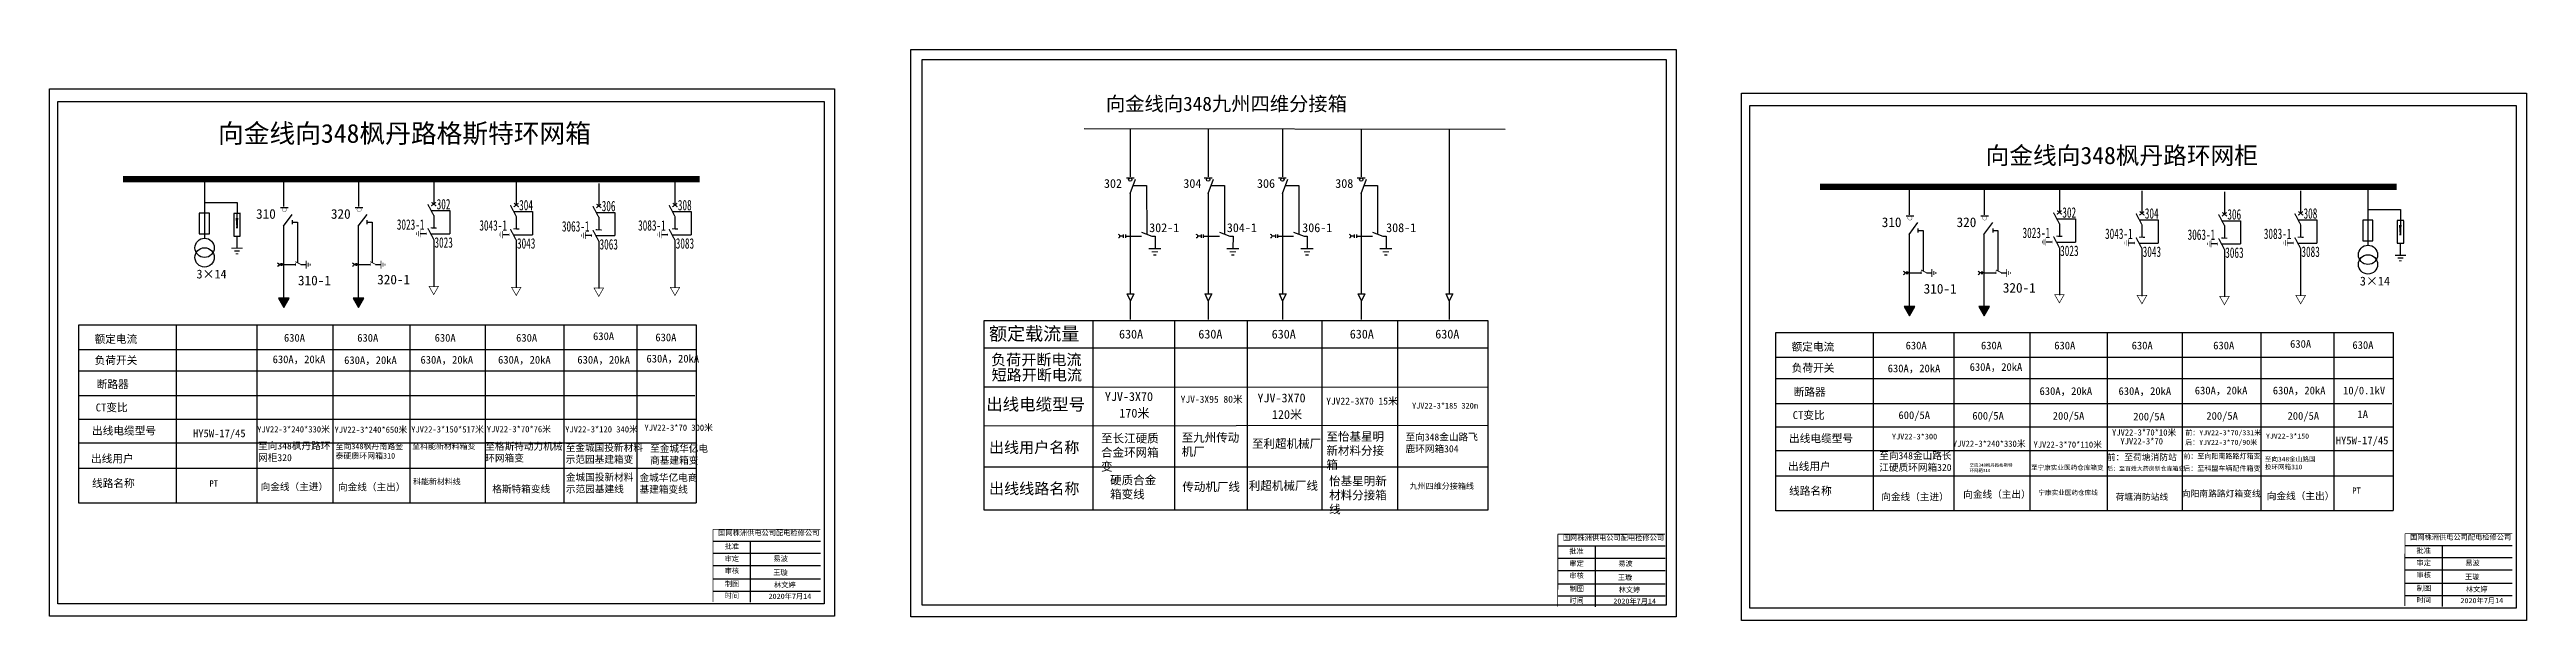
# Model space of a CAD drawing. Extents: x 1414 to 2152, y -447 to -213.
# Drawn here: x 1624 to 2149, y -437 to -316 of the extents above; entities that cross this region are included whole.
import ezdxf

# ---------------------------------------------------------------- set-up
doc = ezdxf.new("R2010")
doc.units = 0
doc.header["$LTSCALE"] = 0.774411
doc.linetypes.add('CENTER', pattern=[50.8, 31.75, -6.35, 6.35, -6.35])
doc.layers.get('0').update_dxf_attribs({"linetype": 'CONTINUOUS'})
doc.layers.add('1', color=7, linetype='CONTINUOUS')
doc.layers.add('2', color=7, linetype='CONTINUOUS')
doc.styles.add('HZ', font='')
doc.styles.add('hztxt_txtstyle_2.70_0_0', font='simkai.ttf', dxfattribs={"height": 2.7})
doc.styles.get("Standard").update_dxf_attribs({"font": '', "height": 2.5})
doc.styles.add('STYLE1', font='txt.shx', dxfattribs={"height": 2.6})
doc.styles.add('字体', font='simkai_0.ttf', dxfattribs={"height": 2.5})
doc.styles.add('宋体', font='')
doc.styles.get('HZ').set_extended_font_data('SimSun')
doc.styles.get('Standard').set_extended_font_data('SimSun')
doc.styles.get('宋体').set_extended_font_data('SimSun')

msp = doc.modelspace()

# ---------------------------------------------------------------- texts
at = {"style": 'HZ'}
msp.add_text('向金线向348枫丹路环网柜', height=3.6831, dxfattribs=at).set_placement((2034.72, -340.39))
at = {"color": 0}
for s, height, p in [('302', 1.875, (1847.72, -345.43)), ('304', 1.875, (1864.56, -345.43)), ('306', 1.875, (1880.18, -345.43)), ('308', 1.875, (1896.78, -345.43)), ('310', 2.055, (1667.89, -351.98)), ('320', 2.055, (1683.76, -351.98)), ('310', 2.055, (2012.68, -353.74)), ('320', 2.055, (2028.55, -353.74)), ('302-1', 1.875, (1857.31, -354.81)), ('304-1', 1.875, (1873.78, -354.81)), ('306-1', 1.875, (1889.77, -354.81)), ('308-1', 1.875, (1907.57, -354.81)), ('310-1', 2.055, (1676.78, -366.09)), ('320-1', 2.055, (1693.58, -365.89)), ('310-1', 2.055, (2021.57, -367.85)), ('320-1', 2.055, (2038.36, -367.65)), ('630A', 1.639, (1673.81, -378.04)), ('630A', 1.639, (1689.35, -378.04)), ('630A', 1.639, (1705.77, -378.04)), ('630A', 1.639, (1723.05, -378.04)), ('630A', 1.639, (1739.37, -377.7)), ('630A', 1.639, (1752.58, -377.95)), ('630A', 1.875, (1850.92, -377.37)), ('630A', 1.875, (1867.74, -377.37)), ('630A', 1.875, (1883.3, -377.37)), ('630A', 1.875, (1899.86, -377.37)), ('630A', 1.875, (1917.99, -377.37)), ('630A', 1.639, (2017.75, -379.67)), ('630A', 1.639, (2033.73, -379.67)), ('630A', 1.639, (2049.27, -379.67)), ('630A', 1.639, (2065.69, -379.67)), ('630A', 1.639, (2082.98, -379.67)), ('630A', 1.639, (2099.29, -379.33)), ('630A', 1.639, (2112.51, -379.58)), ('630A，20kA', 1.639, (1671.41, -382.6)), ('630A，20kA', 1.639, (1686.58, -382.78)), ('630A，20kA', 1.639, (1702.77, -382.7)), ('630A，20kA', 1.639, (1719.22, -382.7)), ('630A，20kA', 1.639, (1736.04, -382.7)), ('630A，20kA', 1.639, (1750.7, -382.46)), ('630A，20kA', 1.639, (2013.95, -384.53)), ('630A，20kA', 1.639, (2031.33, -384.23)), ('630A，20kA', 1.639, (2046.15, -389.34)), ('630A，20kA', 1.639, (2062.9, -389.34)), ('630A，20kA', 1.639, (2079.08, -389.21)), ('630A，20kA', 1.639, (2095.63, -389.21)), ('10/0.1kV', 1.639, (2110.53, -389.22)), ('YJV-3X70', 1.875, (1847.92, -390.62)), ('170米', 1.875, (1850.99, -394.13)), ('YJV-3X95 80米', 1.4818, (1863.99, -391)), ('YJV-3X70', 1.875, (1880.28, -390.91)), ('120米', 1.875, (1883.35, -394.42)), ('YJV22-3X70 15米', 1.4818, (1894.86, -391.38)), ('600/5A', 1.639, (2016.23, -394.45)), ('600/5A', 1.639, (2031.89, -394.58)), ('200/5A', 1.639, (2048.95, -394.6)), ('200/5A', 1.639, (2066.03, -394.74)), ('200/5A', 1.639, (2081.53, -394.6)), ('200/5A', 1.639, (2098.75, -394.6)), ('1A', 1.639, (2113.58, -394.23)), ('HY5W-17/45', 1.639, (1654.53, -398.3)), ('YJV22-3*240*330米', 1.3284, (1668.13, -397.29)), ('YJV22-3*240*650米', 1.3284, (1684.54, -397.36)), ('YJV22-3*150*517米', 1.3284, (1700.79, -397.3)), ('YJV22-3*70*76米', 1.3284, (1716.83, -397.25)), ('YJV22-3*120 340米', 1.3284, (1733.45, -397.29)), ('YJV22-3*70 300米', 1.3284, (1750.27, -396.94)), ('YJV22-3*240*330米', 1.3284, (2027.77, -400.34)), ('YJV22-3*70*110米', 1.3284, (2044.87, -400.52)), ('YJV22-3*70*10米', 1.3284, (2061.53, -397.95)), ('YJV22-3*70', 1.328, (2063.3, -399.83)), ('后：YJV22-3*70/90米', 1.0627, (2077.04, -399.92)), ('前：YJV22-3*70/331米', 1.0627, (2077.06, -397.88)), ('YJV22-3*150', 1.0627, (2094.17, -398.59)), ('HY5W-17/45', 1.639, (2108.99, -399.8)), ('前：至荷塘消防站', 1.328, (2060.4, -403.21)), ('后：至科盟车辆配件箱变', 1.0627, (2076.64, -405.45)), ('前：至向阳南路路灯箱变', 1.0627, (2076.66, -402.85)), ('PT', 1.328, (1658.01, -408.78)), ('向阳南路路灯箱变线', 1.328, (2076.32, -410.93)), ('PT', 1.328, (2112.47, -410.29)), ('荷塘消防站线', 1.328, (2062.28, -411.6))]:
    msp.add_text(s, height=height, dxfattribs=at).set_placement(p)
at = {"style": '宋体', "width": 0.65}
for s, p in [('302', (1706.19, -349.99)), ('304', (1723.69, -350.19)), ('306', (1741.2, -350.38)), ('308', (1757.35, -350.19)), ('302', (2050.98, -351.75)), ('304', (2068.48, -351.95)), ('306', (2085.98, -352.15)), ('308', (2102.14, -351.95)), ('3023-1', (1697.75, -354.3)), ('3023', (1705.73, -358.11)), ('3043-1', (1715.25, -354.49)), ('3043', (1723.23, -358.31)), ('3063-1', (1732.76, -354.69)), ('3063', (1740.74, -358.5)), ('3083-1', (1748.92, -354.49)), ('3083', (1756.9, -358.31)), ('3023-1', (2042.54, -356.06)), ('3043-1', (2060.04, -356.26)), ('3063-1', (2077.55, -356.45)), ('3083-1', (2093.71, -356.26)), ('3023', (2050.52, -359.87)), ('3043', (2068.02, -360.07)), ('3063', (2085.53, -360.26)), ('3083', (2101.69, -360.07))]:
    msp.add_text(s, height=2.206, dxfattribs=at).set_placement(p)
for p in [(1655.26, -364.64), (2114.09, -366.13)]:
    msp.add_text('3×14', height=1.875).set_placement(p)
at = {"color": 0, "style": 'HZ'}
for s, height, p in [('额定电流', 1.661, (1633.64, -378.32)), ('额定载流量', 2.812, (1823.33, -377.75)), ('额定电流', 1.661, (1993.56, -379.95)), ('负荷开关', 1.661, (1633.65, -382.82)), ('负荷开断电流', 2.344, (1823.78, -383.03)), ('负荷开关', 1.661, (1993.58, -384.44)), ('断路器', 1.661, (1634.09, -387.91)), ('短路开断电流', 2.344, (1823.89, -386.27)), ('断路器', 1.661, (1994.01, -389.54)), ('CT变比', 1.661, (1633.88, -392.83)), ('出线电缆型号', 2.564, (1822.74, -392.61)), ('CT变比', 1.661, (1993.8, -394.45)), ('出线电缆型号', 1.661, (1633.09, -397.75)), ('出线用户名称', 2.344, (1823.33, -401.63)), ('出线电缆型号', 1.661, (1993.01, -399.38)), ('出线用户', 1.661, (1632.88, -403.68)), ('出线用户', 1.661, (1992.8, -405.31)), ('线路名称', 1.661, (1633.1, -408.89)), ('出线线路名称', 2.344, (1823.34, -410.36)), ('线路名称', 1.661, (1993.02, -410.52))]:
    msp.add_text(s, height=height, dxfattribs=at).set_placement(p)
at = {"color": 0, "attachment_point": 1}
for s, insert, char_height, width, style in [('{\\C7;向金线向348九州四维分接箱}', (1848.13, -326.09), 3, 83.7943, 'HZ'), ('{\\fSimSun|b0|i0|c134|p2;\\H0.6667x;至宁康实业医药仓库箱变\\H1.5x; }', (2044.34, -404.23), 1.5, 15.907, '字体'), ('{\\fSimSun|b0|i0|c134|p2;\\H0.6667x;至向348金山路国投环网箱310}', (2093.94, -402.44), 1.5, 10.9908, '字体'), ('{\\fSimSun|b0|i0|c134|p2;\\H0.6667x;宁康实业医药仓库线\\H1.5x; }', (2045.91, -409.54), 1.5, 15.907, '字体')]:
    msp.add_mtext(s, dxfattribs=dict(at, insert=insert, char_height=char_height, width=width, style=style))
at = {"attachment_point": 1, "style": '字体'}
for s, insert, char_height, width in [('{\\fSimSun|b0|i0|c134|p2;向金线向348枫丹路格斯特环网箱}', (1659.83, -331.87), 4, 102.9616), ('{\\fSimSun|b0|i0|c134|p2;至向348枫丹路环网柜320}', (1668.32, -399.38), 1.5, 16.5936), ('{\\fSimSun|b0|i0|c134|p2;至向348金山路飞鹿环网箱304}', (1911.68, -397.5), 1.5, 16.5936), ('{\\fSimSun|b0|i0|c134|p2;至向348枫丹南路金泰硬质环网箱310}', (1684.74, -399.65), 1.2, 14.9275), ('{\\fSimSun|b0|i0|c134|p2;至科能新材料箱变}', (1701, -399.59), 1.2, 14.9275), ('{\\fSimSun|b0|i0|c134|p2;至格斯特动力机械环网箱变}', (1716.51, -399.48), 1.5, 16.5936), ('{\\fSimSun|b0|i0|c134|p2;至金城国投新材料示范园基建箱变}', (1733.57, -399.76), 1.5, 17.5111), ('{\\fSimSun|b0|i0|c134|p2;至金城华亿电商基建箱变}', (1751.47, -399.95), 1.5, 12.7594), ('{\\fSimSun|b0|i0|c134|p2;至向348金山路长江硬质环网箱320}', (2012.15, -401.46), 1.5, 16.5936), ('{\\fSimSun|b0|i0|c134|p2;至向348枫丹路格斯特环网箱310}', (2031.32, -403.9), 0.6712, 9.2096), ('{\\fSimSun|b0|i0|c134|p2;后：至百姓大药房新仓库箱变}', (2060.49, -404.49), 0.9, 16.9901), ('{\\fSimSun|b0|i0|c134|p2;科能新材料线}', (1701.2, -407.12), 1.2, 14.9275), ('{\\fSimSun|b0|i0|c134|p2;金城国投新材料示范园基建线}', (1733.61, -406.03), 1.5, 15.3321), ('{\\fSimSun|b0|i0|c134|p2;金城华亿电商基建箱变线}', (1749.23, -406.11), 1.5, 12.7594)]:
    msp.add_mtext(s, dxfattribs=dict(at, insert=insert, char_height=char_height, width=width))
at = {"color": 0, "linetype": 'Continuous', "attachment_point": 1}
for s, insert, char_height, width, style in [('YJV22-3*185 320m', (1913.08, -391.01), 1.2204, 19.6738, 'hztxt_txtstyle_2.70_0_0'), ('{\\fKaiTi_GB2312|b0|i0|c134|p49;至长江硬质合金环网箱变}', (1847.11, -397.65), 1.7911, 14.5906, 'STYLE1'), ('{\\fKaiTi_GB2312|b0|i0|c134|p49;至九州传动机厂}', (1864.2, -397.48), 1.7911, 14.5906, 'STYLE1'), ('{\\fKaiTi_GB2312|b0|i0|c134|p49;至利超机械厂}', (1879.12, -398.78), 1.7911, 14.5906, 'STYLE1'), ('{\\fKaiTi_GB2312|b0|i0|c134|p49;至怡基星明新材料分接箱}', (1894.91, -397.27), 1.7911, 14.5906, 'STYLE1'), ('YJV22-3*300', (2014.85, -397.55), 1.2204, 19.6738, 'hztxt_txtstyle_2.70_0_0'), ('{\\fKaiTi_GB2312|b0|i0|c134|p49;硬质合金箱变线}', (1849.03, -406.52), 1.7911, 10.5421, 'STYLE1'), ('{\\fSimSun|b0|i0|c134|p2;传动机厂线}', (1864.34, -407.93), 1.7911, 16.1754, 'STYLE1'), ('{\\fSimSun|b0|i0|c134|p2;利超机械厂线}', (1878.45, -407.69), 1.7911, 15.6563, 'STYLE1'), ('{\\fKaiTi_GB2312|b0|i0|c134|p49;怡基星明新材料分接箱线}', (1895.48, -406.71), 1.7911, 14.5906, 'STYLE1'), ('{\\fSimSun|b0|i0|c134|p2;九州四维分接箱线}', (1912.53, -408.05), 1.2204, 19.2797, 'hztxt_txtstyle_2.70_0_0'), ('国网株洲供电公司配电检修公司', (1765.91, -418.04), 1.0944, 29.9201, '字体'), ('国网株洲供电公司配电检修公司', (1945.06, -419.07), 1.0944, 29.9201, '字体'), ('国网株洲供电公司配电检修公司', (2124.73, -418.95), 1.0944, 29.9201, '字体'), ('{\\fKaiTi_GB2312|b0|i0|c134|p49;批准}', (1767.27, -420.89), 1.0944, 8.5588, '字体'), ('\\f\uffbfﾬￌﾣﾤ_GB2312|b0|i0|c134|p49;审定', (1767.27, -423.49), 1.0944, 8.5588, '字体'), ('{\\fSimSun|b0|i0|c134|p2;易波}', (1777.63, -423.5), 1.0944, 8.5588, '字体'), ('{\\fKaiTi_GB2312|b0|i0|c134|p49;批准}', (1946.42, -421.92), 1.0944, 8.5588, '字体'), ('\\f\uffbfﾬￌﾣﾤ_GB2312|b0|i0|c134|p49;审定', (1946.42, -424.51), 1.0944, 8.5588, '字体'), ('{\\fSimSun|b0|i0|c134|p2;易波}', (1956.79, -424.53), 1.0944, 8.5588, '字体'), ('{\\fKaiTi_GB2312|b0|i0|c134|p49;批准}', (2126.09, -421.8), 1.0944, 8.5588, '字体'), ('\\f\uffbfﾬￌﾣﾤ_GB2312|b0|i0|c134|p49;审定', (2126.09, -424.4), 1.0944, 8.5588, '字体'), ('{\\fSimSun|b0|i0|c134|p2;易波}', (2136.45, -424.42), 1.0944, 8.5588, '字体'), ('\\f\uffbfﾬￌﾣﾤ_GB2312|b0|i0|c134|p49;审核', (1767.27, -426.06), 1.0944, 8.5588, '字体'), ('\\f\uffbfﾬￌﾣﾤ_GB2312|b0|i0|c134|p49;制图', (1767.33, -428.84), 1.0944, 8.5588, '字体'), ('王璇', (1777.58, -426.44), 1.094, 8.5588, '字体'), ('{\\fSimSun|b0|i0|c134|p2;林文婷}', (1777.74, -429.07), 1.0944, 8.5588, '字体'), ('\\f\uffbfﾬￌﾣﾤ_GB2312|b0|i0|c134|p49;审核', (1946.42, -427.09), 1.0944, 8.5588, '字体'), ('\\f\uffbfﾬￌﾣﾤ_GB2312|b0|i0|c134|p49;制图', (1946.48, -429.87), 1.0944, 8.5588, '字体'), ('王璇', (1956.73, -427.47), 1.094, 8.5588, '字体'), ('{\\fSimSun|b0|i0|c134|p2;林文婷}', (1956.89, -430.1), 1.0944, 8.5588, '字体'), ('\\f\uffbfﾬￌﾣﾤ_GB2312|b0|i0|c134|p49;审核', (2126.09, -426.97), 1.0944, 8.5588, '字体'), ('\\f\uffbfﾬￌﾣﾤ_GB2312|b0|i0|c134|p49;制图', (2126.15, -429.75), 1.0944, 8.5588, '字体'), ('王璇', (2136.4, -427.35), 1.094, 8.5588, '字体'), ('{\\fSimSun|b0|i0|c134|p2;林文婷}', (2136.56, -429.99), 1.0944, 8.5588, '字体'), ('\\f\uffbfﾬￌﾣﾤ_GB2312|b0|i0|c134|p49;时间', (1767.27, -431.35), 1.0944, 8.5588, '字体'), ('2020{\\fSimSun|b0|i0|c134|p2;年}7{\\fSimSun|b0|i0|c134|p2;月14}', (1776.59, -431.48), 1.0944, 16.0081, '字体'), ('\\f\uffbfﾬￌﾣﾤ_GB2312|b0|i0|c134|p49;时间', (1946.42, -432.38), 1.0944, 8.5588, '字体'), ('2020{\\fSimSun|b0|i0|c134|p2;年}7{\\fSimSun|b0|i0|c134|p2;月14}', (1955.75, -432.51), 1.0944, 16.0081, '字体'), ('\\f\uffbfﾬￌﾣﾤ_GB2312|b0|i0|c134|p49;时间', (2126.09, -432.27), 1.0944, 8.5588, '字体'), ('2020{\\fSimSun|b0|i0|c134|p2;年}7{\\fSimSun|b0|i0|c134|p2;月14}', (2135.42, -432.39), 1.0944, 16.0081, '字体')]:
    msp.add_mtext(s, dxfattribs=dict(at, insert=insert, char_height=char_height, width=width, style=style))
at = {"layer": '2', "color": 7, "char_height": 1.5, "width": 83.0504, "attachment_point": 1, "style": '字体'}
for s, insert in [('{\\fSimSun|b0|i0|c134|p2;向金线（主进）}', (1668.86, -408.04)), ('{\\fSimSun|b0|i0|c134|p2;向金线（主出）}', (1685.26, -408.11)), ('{\\fSimSun|b0|i0|c134|p2;格斯特箱变线}', (1717.99, -408.52)), ('{\\fSimSun|b0|i0|c134|p2;向金线（主出）}', (2029.96, -409.66)), ('{\\fSimSun|b0|i0|c134|p2;向金线（主出）}', (2094.35, -410)), ('{\\fSimSun|b0|i0|c134|p2;向金线（主进）}', (2012.57, -410.19))]:
    msp.add_mtext(s, dxfattribs=dict(at, insert=insert))

# ---------------------------------------------------------------- blocks, each defined once
blk = doc.blocks.new('JD')
for points in [[(-2, 0.2), (-2, -0.2), (2, 0.2), (2, -0.2)], [(1, -1.2), (1, -0.8), (-1, -1.2), (-1, -0.8)], [(-0.5, -1.8), (-0.5, -2.2), (0.5, -1.8), (0.5, -2.2)]]:
    blk.add_trace(points)

# ---------------------------------------------------------------- hatches: boundary and pattern name
for points in [[(1673.77, -370.78), (1674.9, -368.82), (1672.64, -368.82)], [(1689.64, -370.78), (1690.77, -368.82), (1688.51, -368.82)], [(2018.56, -372.54), (2019.69, -370.58), (2017.43, -370.58)], [(2034.43, -372.54), (2035.56, -370.58), (2033.3, -370.58)]]:
    msp.add_hatch(color=7).paths.add_polyline_path(points)

# ---------------------------------------------------------------- linework, layer by layer
at = {"color": 0, "linetype": 'Continuous'}
for p, q in [((1843.52, -332.87), (1932.79, -332.95)), ((1853.29, -346.6), (1854.43, -343.57)), ((1853.94, -344.9), (1856.78, -344.9)), ((1856.78, -344.92), (1856.79, -355.26)), ((1869.81, -346.6), (1870.96, -343.57)), ((1870.46, -344.9), (1873.31, -344.9)), ((1873.31, -344.92), (1873.31, -355.26)), ((1885.56, -346.6), (1886.71, -343.57)), ((1886.21, -344.9), (1889.05, -344.9)), ((1889.05, -344.92), (1889.06, -355.26)), ((1902.28, -346.6), (1903.42, -343.57)), ((1902.92, -344.9), (1905.77, -344.9)), ((1905.77, -344.92), (1905.77, -355.26)), ((1851.81, -355.67), (1851.12, -355.67)), ((1851.81, -355.34), (1851.81, -355.99)), ((1852.26, -355.34), (1852.26, -355.99)), ((1852.28, -355.67), (1855.68, -355.67)), ((1855.68, -354.84), (1857.88, -355.67)), ((1857.88, -355.67), (1858.57, -355.67)), ((1868.34, -355.67), (1867.65, -355.67)), ((1868.34, -355.34), (1868.34, -355.99)), ((1868.79, -355.34), (1868.79, -355.99)), ((1868.81, -355.67), (1872.21, -355.67)), ((1872.21, -354.84), (1874.41, -355.67)), ((1874.41, -355.67), (1875.1, -355.67)), ((1884.09, -355.67), (1883.4, -355.67)), ((1884.09, -355.34), (1884.09, -355.99)), ((1884.53, -355.34), (1884.53, -355.99)), ((1884.55, -355.67), (1887.95, -355.67)), ((1887.95, -354.84), (1890.15, -355.67)), ((1890.15, -355.67), (1890.84, -355.67)), ((1900.8, -355.67), (1900.11, -355.67)), ((1900.8, -355.34), (1900.8, -355.99)), ((1901.25, -355.34), (1901.25, -355.99)), ((1901.27, -355.67), (1904.67, -355.67)), ((1904.67, -354.84), (1906.87, -355.67)), ((1906.87, -355.67), (1907.56, -355.67)), ((1764.82, -420.32), (1787.57, -420.32)), ((1764.82, -422.92), (1787.57, -422.92)), ((1764.82, -425.51), (1787.57, -425.51)), ((1772.72, -420.32), (1772.72, -433.26)), ((1943.98, -421.35), (1966.73, -421.35)), ((1943.98, -423.95), (1966.73, -423.95)), ((1951.87, -421.35), (1951.87, -434.28)), ((2123.65, -421.23), (2146.4, -421.23)), ((2123.65, -423.83), (2146.4, -423.83)), ((2131.54, -421.23), (2131.54, -434.17)), ((1764.82, -428.34), (1787.57, -428.34)), ((1943.98, -426.54), (1966.73, -426.54)), ((1943.98, -429.36), (1966.73, -429.36)), ((2123.65, -426.42), (2146.4, -426.42)), ((2123.65, -429.25), (2146.4, -429.25)), ((1764.82, -430.93), (1787.57, -430.93)), ((1943.98, -431.95), (1966.73, -431.95)), ((2123.65, -431.84), (2146.4, -431.84))]:
    msp.add_line(p, q, dxfattribs=at)
at = {"color": 0}
for p, q in [((1853.3, -333.06), (1853.3, -343.07)), ((1869.83, -333.06), (1869.83, -343.07)), ((1885.57, -333.06), (1885.57, -343.07)), ((1902.29, -333.06), (1902.29, -343.07)), ((1920.92, -332.94), (1920.94, -367.92)), ((1852.47, -343.28), (1854.13, -343.28)), ((1853.29, -346.6), (1853.3, -367.92)), ((1869, -343.28), (1870.66, -343.28)), ((1869.81, -346.6), (1869.83, -367.92)), ((1884.74, -343.28), (1886.4, -343.28)), ((1885.56, -346.6), (1885.57, -367.92)), ((1901.46, -343.28), (1903.12, -343.28)), ((1902.28, -346.6), (1902.29, -367.92)), ((1673.7, -353.56), (1673.7, -369.16)), ((1689.57, -353.56), (1689.57, -369.16)), ((1858.57, -355.67), (1858.56, -358.3)), ((1875.1, -355.67), (1875.09, -358.3)), ((1890.84, -355.67), (1890.84, -358.3)), ((1907.56, -355.67), (1907.55, -358.3)), ((2018.49, -355.32), (2018.49, -370.92)), ((2034.36, -355.32), (2034.36, -370.92)), ((1852.63, -367.91), (1854.09, -367.91)), ((1853.32, -369.38), (1852.64, -367.91)), ((1854.09, -367.91), (1853.32, -369.38)), ((1869.15, -367.91), (1870.62, -367.91)), ((1869.85, -369.38), (1869.17, -367.91)), ((1870.62, -367.91), (1869.85, -369.38)), ((1884.9, -367.91), (1886.37, -367.91)), ((1885.6, -369.38), (1884.92, -367.91)), ((1886.37, -367.91), (1885.6, -369.38)), ((1901.61, -367.91), (1903.08, -367.91)), ((1902.31, -369.38), (1901.63, -367.91)), ((1903.08, -367.91), (1902.31, -369.38)), ((1920.26, -367.91), (1921.73, -367.91)), ((1920.96, -369.38), (1920.28, -367.91)), ((1921.73, -367.91), (1920.96, -369.38)), ((1650.93, -374.47), (1650.93, -412.28)), ((1668.03, -374.68), (1668.03, -412.34)), ((1822.33, -413.8), (1822.34, -373.53)), ((1822.34, -373.53), (1929.13, -373.53)), ((1845.33, -373.71), (1845.33, -413.78)), ((1862.71, -373.71), (1862.71, -413.78)), ((1878.11, -373.71), (1878.11, -413.78)), ((1893.94, -373.71), (1893.94, -413.78)), ((1909.95, -373.53), (1909.95, -413.77)), ((1929.13, -373.53), (1929.13, -413.77)), ((2010.86, -376.1), (2010.86, -413.91)), ((2027.95, -376.31), (2027.95, -413.96)), ((1630.29, -379.67), (1645.32, -379.67)), ((1645.25, -379.67), (1657.93, -379.67)), ((1655.43, -379.67), (1761.32, -379.67)), ((1822.36, -379.38), (1929.13, -379.33)), ((1990.21, -381.3), (2005.24, -381.3)), ((2005.17, -381.3), (2017.85, -381.3)), ((2015.35, -381.3), (2121.24, -381.3)), ((1630.29, -384.24), (1645.26, -384.24)), ((1645.19, -384.24), (1657.87, -384.24)), ((1657.65, -384.24), (1761.26, -384.24)), ((1822.4, -387.63), (1845.43, -387.63)), ((1845.51, -387.63), (1929.13, -387.67)), ((1990.21, -385.86), (2005.18, -385.86)), ((2005.11, -385.86), (2017.79, -385.86)), ((2017.57, -385.86), (2121.18, -385.86)), ((1630.29, -394.45), (1645.15, -394.45)), ((1645.08, -394.45), (1657.76, -394.45)), ((1657.54, -394.45), (1761.15, -394.45)), ((1929.13, -395.8), (1822.36, -395.94)), ((1990.21, -396.08), (2005.07, -396.08)), ((2005, -396.08), (2017.68, -396.08)), ((2017.46, -396.08), (2121.07, -396.08)), ((1929.13, -404.65), (1822.33, -404.64)), ((1929.13, -413.77), (1822.34, -413.78))]:
    msp.add_line(p, q, dxfattribs=at)
for p, q in [((1656.94, -344.12), (1656.94, -356.19)), ((1705.57, -344.13), (1705.57, -348.96)), ((1723.08, -344.32), (1723.08, -349.15)), ((1740.58, -344.52), (1740.58, -349.35)), ((1756.74, -344.32), (1756.74, -349.15)), ((2050.36, -345.89), (2050.36, -350.72)), ((2067.87, -346.09), (2067.87, -350.91)), ((2085.37, -346.28), (2085.37, -351.11)), ((2101.53, -346.08), (2101.53, -350.91)), ((2115.77, -345.62), (2115.77, -357.68)), ((1658.01, -350.76), (1655.86, -350.76)), ((1655.86, -350.81), (1655.86, -355.17)), ((1658.01, -355.17), (1658.01, -350.76)), ((1664.6, -350.89), (1663.15, -350.89)), ((1673.06, -349.59), (1674.69, -349.59)), ((1688.93, -349.59), (1690.56, -349.59)), ((1705.02, -350.24), (1708.99, -350.24)), ((1705.57, -351.28), (1705.57, -353.93)), ((1708.99, -350.24), (1708.99, -355.17)), ((1722.53, -350.43), (1726.5, -350.43)), ((1723.08, -351.48), (1723.08, -354.13)), ((1726.5, -350.43), (1726.5, -355.36)), ((1740.03, -350.63), (1744, -350.63)), ((1740.58, -351.67), (1740.58, -354.32)), ((1744, -350.63), (1744, -355.56)), ((1756.19, -350.43), (1760.16, -350.43)), ((1756.74, -351.48), (1756.74, -354.13)), ((1760.16, -350.43), (1760.16, -355.36)), ((2017.85, -351.36), (2019.48, -351.36)), ((2033.72, -351.36), (2035.35, -351.36)), ((1655.86, -355.17), (1658.01, -355.17)), ((1675.55, -352.29), (1675.55, -353.14)), ((1675.57, -352.72), (1676.65, -352.72)), ((1676.65, -352.72), (1676.65, -361.29)), ((1691.42, -352.29), (1691.42, -353.14)), ((1691.44, -352.72), (1692.52, -352.72)), ((1692.52, -352.72), (1692.52, -361.29)), ((1704.05, -355.16), (1702.71, -355.16)), ((1704.95, -355.17), (1708.99, -355.17)), ((1705.57, -356.35), (1705.57, -366.4)), ((1721.56, -355.36), (1720.21, -355.36)), ((1722.45, -355.36), (1726.5, -355.36)), ((1723.08, -356.55), (1723.08, -366.59)), ((1739.06, -355.56), (1737.72, -355.56)), ((1739.96, -355.56), (1744, -355.56)), ((1740.58, -356.74), (1740.58, -366.79)), ((1755.22, -355.36), (1753.88, -355.36)), ((1756.12, -355.36), (1760.16, -355.36)), ((1756.74, -356.55), (1756.74, -366.59)), ((2020.34, -354.05), (2020.34, -354.9)), ((2020.36, -354.48), (2021.44, -354.48)), ((2021.44, -354.48), (2021.44, -363.05)), ((2036.21, -354.05), (2036.21, -354.9)), ((2036.23, -354.48), (2037.31, -354.48)), ((2037.31, -354.48), (2037.31, -363.05)), ((2048.84, -356.93), (2047.5, -356.93)), ((2049.74, -356.93), (2053.78, -356.93)), ((2049.81, -352), (2053.78, -352)), ((2050.36, -353.04), (2050.36, -355.69)), ((2053.78, -352), (2053.78, -356.93)), ((2066.35, -357.12), (2065, -357.12)), ((2067.24, -357.12), (2071.29, -357.12)), ((2067.32, -352.2), (2071.29, -352.2)), ((2067.87, -353.24), (2067.87, -355.89)), ((2071.29, -352.2), (2071.29, -357.12)), ((2084.82, -352.39), (2088.79, -352.39)), ((2085.37, -353.43), (2085.37, -356.09)), ((2088.79, -352.39), (2088.79, -357.32)), ((2100.01, -357.12), (2098.67, -357.12)), ((2100.9, -357.12), (2104.95, -357.12)), ((2100.98, -352.2), (2104.95, -352.2)), ((2101.53, -353.24), (2101.53, -355.89)), ((2104.95, -352.2), (2104.95, -357.12)), ((2116.84, -352.25), (2114.69, -352.25)), ((2114.69, -352.3), (2114.69, -356.66)), ((2114.69, -356.66), (2116.84, -356.66)), ((2116.84, -356.66), (2116.84, -352.25)), ((2123.43, -352.38), (2121.98, -352.38)), ((1673.77, -361.68), (1676.26, -361.68)), ((1677.36, -361.65), (1678.5, -361.65)), ((1689.64, -361.68), (1692.13, -361.68)), ((1693.23, -361.65), (1694.37, -361.65)), ((2050.36, -358.11), (2050.36, -368.16)), ((2067.87, -358.31), (2067.87, -368.36)), ((2083.85, -357.32), (2082.51, -357.32)), ((2084.74, -357.32), (2088.79, -357.32)), ((2085.37, -358.5), (2085.37, -368.55)), ((2101.53, -358.31), (2101.53, -368.35)), ((2018.56, -363.44), (2021.05, -363.44)), ((2022.15, -363.42), (2023.29, -363.42)), ((2034.43, -363.44), (2036.92, -363.44)), ((2038.02, -363.42), (2039.16, -363.42))]:
    msp.add_line(p, q)
at = {"color": 7}
for p, q in [((1673.81, -349.41), (1673.81, -343.82)), ((1689.68, -349.41), (1689.68, -343.82)), ((2018.6, -351.17), (2018.6, -345.58)), ((2034.47, -351.17), (2034.47, -345.58))]:
    msp.add_line(p, q, dxfattribs=at)
at = {"linetype": 'Continuous'}
for p, q in [((1656.94, -348.55), (1663.87, -348.55)), ((1663.87, -348.55), (1663.87, -350.88)), ((2115.77, -350.04), (2122.7, -350.04)), ((2122.7, -350.04), (2122.7, -352.37))]:
    msp.add_line(p, q, dxfattribs=at)
at = {"color": 0, "linetype": 'CENTER'}
for p, q in [((1853.31, -369.29), (1853.31, -373.33)), ((1869.84, -369.29), (1869.84, -373.33)), ((1885.58, -369.29), (1885.58, -373.33)), ((1902.3, -369.29), (1902.3, -373.33)), ((1920.94, -369.29), (1920.94, -373.33))]:
    msp.add_line(p, q, dxfattribs=at)
at = {"linetype": 'Continuous'}
for points in [[(1806.73, -316.1), (1969.06, -316.1), (1969.06, -436.36), (1806.73, -436.36)], [(1809.18, -318.19), (1966.96, -318.19), (1966.96, -433.91), (1809.18, -433.91)], [(1624.09, -324.44), (1790.6, -324.44), (1790.6, -436.25), (1624.09, -436.25)], [(1982.91, -325.35), (2149.42, -325.35), (2149.42, -437.16), (1982.91, -437.16)], [(1625.85, -327.08), (1788.4, -327.08), (1788.4, -433.6), (1625.85, -433.6)], [(1984.68, -327.99), (2147.22, -327.99), (2147.22, -434.52), (1984.68, -434.52)]]:
    msp.add_lwpolyline(points, close=True, dxfattribs=at)
for points, const_width in [([(1639.66, -343.59), (1761.95, -343.59)], 1.33), ([(1999.58, -345.21), (2121.87, -345.21)], 1.33), ([(1673.06, -349.59), (1674.69, -349.59)], 0.139), ([(1688.93, -349.59), (1690.56, -349.59)], 0.139), ([(1705.57, -351.28), (1704.32, -348.91)], 0.25), ([(1706.04, -348.49), (1705.04, -349.27)], 0.25), ([(1705.1, -348.49), (1706.1, -349.27)], 0.25), ([(1723.08, -351.48), (1721.83, -349.1)], 0.25), ([(1723.55, -348.68), (1722.55, -349.47)], 0.25), ([(1722.61, -348.68), (1723.61, -349.47)], 0.25), ([(1740.58, -351.67), (1739.33, -349.3)], 0.25), ([(1741.05, -348.88), (1740.05, -349.67)], 0.25), ([(1740.11, -348.88), (1741.11, -349.67)], 0.25), ([(1756.74, -351.48), (1755.49, -349.1)], 0.25), ([(1757.21, -348.68), (1756.21, -349.47)], 0.25), ([(1756.27, -348.68), (1757.27, -349.47)], 0.25), ([(2017.85, -351.36), (2019.48, -351.36)], 0.139), ([(2033.72, -351.36), (2035.35, -351.36)], 0.139), ([(2050.36, -353.04), (2049.11, -350.67)], 0.25), ([(2050.83, -350.25), (2049.83, -351.04)], 0.25), ([(2049.89, -350.25), (2050.89, -351.04)], 0.25), ([(2067.87, -353.24), (2066.61, -350.87)], 0.25), ([(2068.34, -350.44), (2067.33, -351.23)], 0.25), ([(2067.39, -350.44), (2068.4, -351.23)], 0.25), ([(2085.37, -353.43), (2084.12, -351.06)], 0.25), ([(2085.84, -350.64), (2084.84, -351.43)], 0.25), ([(2084.9, -350.64), (2085.9, -351.43)], 0.25), ([(2101.53, -353.24), (2100.28, -350.86)], 0.25), ([(2102, -350.44), (2101, -351.23)], 0.25), ([(2101.06, -350.44), (2102.06, -351.23)], 0.25), ([(1701.94, -354.88), (1701.94, -355.42)], 0.109), ([(1702.31, -354.55), (1702.31, -355.72)], 0.109), ([(1702.7, -354.36), (1702.7, -355.9)], 0.109), ([(1704.05, -354.89), (1704.05, -355.44)], 0.109), ([(1705.57, -356.35), (1704.32, -353.98)], 0.25), ([(1706.21, -353.96), (1704.93, -353.91)], 0.25), ([(1719.45, -355.07), (1719.45, -355.62)], 0.109), ([(1719.81, -354.74), (1719.81, -355.92)], 0.109), ([(1720.2, -354.56), (1720.2, -356.1)], 0.109), ([(1721.56, -355.09), (1721.56, -355.63)], 0.109), ([(1723.08, -356.55), (1721.83, -354.17)], 0.25), ([(1723.72, -354.15), (1722.44, -354.11)], 0.25), ([(1736.95, -355.27), (1736.95, -355.81)], 0.109), ([(1737.32, -354.94), (1737.32, -356.11)], 0.109), ([(1737.71, -354.76), (1737.71, -356.29)], 0.109), ([(1739.06, -355.28), (1739.06, -355.83)], 0.109), ([(1740.58, -356.74), (1739.33, -354.37)], 0.25), ([(1741.22, -354.35), (1739.94, -354.3)], 0.25), ([(1753.11, -355.07), (1753.11, -355.62)], 0.109), ([(1753.48, -354.74), (1753.48, -355.92)], 0.109), ([(1753.87, -354.56), (1753.87, -356.1)], 0.109), ([(1755.22, -355.09), (1755.22, -355.63)], 0.109), ([(1756.74, -356.55), (1755.49, -354.17)], 0.25), ([(1757.38, -354.15), (1756.1, -354.11)], 0.25), ([(2046.73, -356.64), (2046.73, -357.18)], 0.109), ([(2047.1, -356.31), (2047.1, -357.48)], 0.109), ([(2047.49, -356.13), (2047.49, -357.66)], 0.109), ([(2048.84, -356.65), (2048.84, -357.2)], 0.109), ([(2050.36, -358.11), (2049.11, -355.74)], 0.25), ([(2051, -355.72), (2049.72, -355.67)], 0.25), ([(2064.24, -356.83), (2064.24, -357.38)], 0.109), ([(2064.6, -356.5), (2064.6, -357.68)], 0.109), ([(2064.99, -356.32), (2064.99, -357.86)], 0.109), ([(2066.35, -356.85), (2066.35, -357.39)], 0.109), ([(2067.87, -358.31), (2066.61, -355.94)], 0.25), ([(2068.5, -355.91), (2067.23, -355.87)], 0.25), ([(2081.74, -357.03), (2081.74, -357.57)], 0.109), ([(2082.11, -356.7), (2082.11, -357.87)], 0.109), ([(2082.5, -356.52), (2082.5, -358.05)], 0.109), ([(2083.85, -357.05), (2083.85, -357.59)], 0.109), ([(2085.37, -358.5), (2084.12, -356.13)], 0.25), ([(2086.01, -356.11), (2084.73, -356.06)], 0.25), ([(2097.9, -356.83), (2097.9, -357.38)], 0.109), ([(2098.27, -356.5), (2098.27, -357.68)], 0.109), ([(2098.66, -356.32), (2098.66, -357.86)], 0.109), ([(2100.01, -356.85), (2100.01, -357.39)], 0.109), ([(2101.53, -358.31), (2100.28, -355.94)], 0.25), ([(2102.17, -355.91), (2100.89, -355.87)], 0.25), ([(1676.21, -361.07), (1677.43, -361.68)], 0.182), ([(1676.26, -361.4), (1676.26, -361.96)], 0.182), ([(1692.08, -361.07), (1693.3, -361.68)], 0.182), ([(1692.13, -361.4), (1692.13, -361.96)], 0.182), ([(2021, -362.83), (2022.22, -363.44)], 0.182), ([(2021.05, -363.16), (2021.05, -363.72)], 0.182), ([(2036.87, -362.83), (2038.09, -363.44)], 0.182), ([(2036.92, -363.16), (2036.92, -363.72)], 0.182)]:
    msp.add_lwpolyline(points, dxfattribs=dict(const_width=const_width))
at = {"const_width": 0.0695}
for points in [[(1673.42, -350.05, 1), (1674.32, -350.05, 1)], [(1689.29, -350.05, 1), (1690.19, -350.05, 1)], [(2018.21, -351.81, 1), (2019.11, -351.81, 1)], [(2034.07, -351.81, 1), (2034.98, -351.81, 1)]]:
    msp.add_lwpolyline(points, format="xyb", close=True, dxfattribs=at)
for points in [[(1672.45, -361.36, -0.877934), (1672.46, -362.09)], [(1688.32, -361.36, -0.877934), (1688.33, -362.09)], [(2017.24, -363.12, -0.877934), (2017.25, -363.86)], [(2033.11, -363.12, -0.877934), (2033.12, -363.86)]]:
    msp.add_lwpolyline(points, format="xyb")
for points in [[(1673.16, -361.67), (1672.78, -361.67)], [(1673.16, -361.41), (1673.16, -361.97)], [(1673.33, -361.41), (1673.33, -361.97)], [(1673.77, -361.67), (1673.33, -361.67)], [(1689.03, -361.67), (1688.65, -361.67)], [(1689.03, -361.41), (1689.03, -361.97)], [(1689.2, -361.41), (1689.2, -361.97)], [(1689.64, -361.67), (1689.2, -361.67)], [(2017.95, -363.43), (2017.57, -363.43)], [(2017.95, -363.17), (2017.95, -363.73)], [(2018.12, -363.17), (2018.12, -363.73)], [(2018.56, -363.43), (2018.12, -363.43)], [(2033.82, -363.43), (2033.43, -363.43)], [(2033.82, -363.17), (2033.82, -363.73)], [(2033.99, -363.17), (2033.99, -363.73)], [(2034.43, -363.43), (2033.99, -363.43)]]:
    msp.add_lwpolyline(points)
at = {"color": 0, "const_width": 0.141}
for points in [[(1704.57, -366.29), (1705.57, -368.05), (1706.58, -366.29)], [(1722.07, -366.49), (1723.08, -368.25), (1724.08, -366.49)], [(1739.58, -366.68), (1740.58, -368.44), (1741.59, -366.68)], [(1755.74, -366.49), (1756.74, -368.25), (1757.75, -366.49)], [(2049.36, -368.05), (2050.36, -369.81), (2051.37, -368.05)], [(2066.86, -368.25), (2067.87, -370.01), (2068.87, -368.25)], [(2084.36, -368.44), (2085.37, -370.2), (2086.38, -368.44)], [(2100.52, -368.25), (2101.53, -370.01), (2102.54, -368.25)]]:
    msp.add_lwpolyline(points, close=True, dxfattribs=at)
at = {"color": 7}
for points in [[(1673.77, -370.78), (1674.9, -368.82), (1672.64, -368.82)], [(1689.64, -370.78), (1690.77, -368.82), (1688.51, -368.82)], [(2018.56, -372.54), (2019.69, -370.58), (2017.43, -370.58)], [(2034.43, -372.54), (2035.56, -370.58), (2033.3, -370.58)]]:
    msp.add_lwpolyline(points, close=True, dxfattribs=at)
at = {"color": 0, "linetype": 'Continuous', "const_width": 0.182}
for points in [[(1764.82, -417.84), (1764.81, -433.21)], [(1764.82, -417.84), (1787.57, -417.84)], [(1943.98, -418.87), (1943.96, -434.24)], [(1943.98, -418.87), (1966.73, -418.87)], [(2123.65, -418.76), (2123.63, -434.12)], [(2123.65, -418.76), (2146.4, -418.76)]]:
    msp.add_lwpolyline(points, dxfattribs=at)
at = {"color": 0}
for centre in [(1853.3, -343.68), (1869.83, -343.68), (1885.57, -343.68), (1902.29, -343.68)]:
    msp.add_circle(centre, 0.36, dxfattribs=at)
at = {"color": 0, "linetype": 'Continuous'}
for centre in [(1850.8, -355.66), (1867.32, -355.66), (1883.07, -355.66), (1899.79, -355.66)]:
    msp.add_arc(centre, 0.325, 268.8681, 90.9872, dxfattribs=at)
for points in [[(1665.04, -358.11), (1665.04, -358.35), (1662.68, -358.11), (1662.68, -358.35)], [(1663.27, -358.94), (1663.27, -358.7), (1664.45, -358.94), (1664.45, -358.7)], [(1664.15, -359.29), (1664.15, -359.53), (1663.56, -359.29), (1663.56, -359.53)], [(2123.87, -359.6), (2123.87, -359.84), (2121.51, -359.6), (2121.51, -359.84)], [(2122.1, -360.43), (2122.1, -360.19), (2123.28, -360.43), (2123.28, -360.19)], [(2122.98, -360.78), (2122.98, -361.02), (2122.39, -360.78), (2122.39, -361.02)]]:
    msp.add_trace(points)
at = {"color": 0}
for points in [[(1857.2, -358.19), (1857.2, -358.46), (1859.83, -358.19), (1859.83, -358.46)], [(1859.17, -359.11), (1859.17, -358.85), (1857.86, -359.11), (1857.86, -358.85)], [(1858.19, -359.51), (1858.19, -359.77), (1858.84, -359.51), (1858.84, -359.77)], [(1873.73, -358.19), (1873.73, -358.46), (1876.35, -358.19), (1876.35, -358.46)], [(1875.7, -359.11), (1875.7, -358.85), (1874.39, -359.11), (1874.39, -358.85)], [(1874.71, -359.51), (1874.71, -359.77), (1875.37, -359.51), (1875.37, -359.77)], [(1889.47, -358.19), (1889.47, -358.46), (1892.1, -358.19), (1892.1, -358.46)], [(1891.44, -359.11), (1891.44, -358.85), (1890.13, -359.11), (1890.13, -358.85)], [(1890.46, -359.51), (1890.46, -359.77), (1891.11, -359.51), (1891.11, -359.77)], [(1906.19, -358.19), (1906.19, -358.46), (1908.81, -358.19), (1908.81, -358.46)], [(1908.16, -359.11), (1908.16, -358.85), (1906.85, -359.11), (1906.85, -358.85)], [(1907.17, -359.51), (1907.17, -359.77), (1907.83, -359.51), (1907.83, -359.77)]]:
    msp.add_trace(points, dxfattribs=at)
at = {"layer": '1'}
for points in [[(1672.45, -361.35, -0.877934), (1672.46, -362.09)], [(1688.32, -361.35, -0.877934), (1688.33, -362.09)], [(2017.24, -363.11, -0.877934), (2017.25, -363.85)], [(2033.11, -363.11, -0.877934), (2033.12, -363.85)]]:
    msp.add_lwpolyline(points, format="xyb", dxfattribs=at)
at = {"layer": '2'}
for p, q in [((1663.15, -350.89), (1663.15, -355.66)), ((1663.86, -353.92), (1663.72, -351.82)), ((1663.82, -353.99), (1664.03, -351.82)), ((1663.85, -350.92), (1663.86, -353.99)), ((1664.55, -355.66), (1664.55, -350.9)), ((1673.7, -353.56), (1675.58, -351.04)), ((1689.57, -353.56), (1691.45, -351.04)), ((1663.15, -355.66), (1664.55, -355.66)), ((1663.86, -358.23), (1663.86, -355.81)), ((2018.49, -355.32), (2020.37, -352.8)), ((2034.36, -355.32), (2036.24, -352.8)), ((2121.98, -352.38), (2121.98, -357.15)), ((2121.98, -357.15), (2123.38, -357.15)), ((2122.69, -355.41), (2122.55, -353.31)), ((2122.65, -355.48), (2122.86, -353.31)), ((2122.68, -352.41), (2122.69, -355.48)), ((2123.38, -357.15), (2123.38, -352.39)), ((2122.69, -359.72), (2122.69, -357.3)), ((1630.29, -374.47), (1645.26, -374.47)), ((1630.29, -412.28), (1630.29, -374.47)), ((1645.19, -374.47), (1657.87, -374.47)), ((1657.65, -374.47), (1761.26, -374.47)), ((1684.16, -374.51), (1684.16, -412.34)), ((1700.53, -374.63), (1700.53, -412.09)), ((1716.49, -374.63), (1716.49, -412.22)), ((1733.17, -374.63), (1733.17, -412.22)), ((1748.65, -374.7), (1748.65, -412.09)), ((1761.26, -374.47), (1761.26, -412.22)), ((1990.21, -376.1), (2005.18, -376.1)), ((1990.21, -413.91), (1990.21, -376.1)), ((2005.11, -376.1), (2017.79, -376.1)), ((2017.57, -376.1), (2121.18, -376.1)), ((2044.08, -376.13), (2044.08, -413.96)), ((2060.46, -376.26), (2060.46, -413.72)), ((2076.41, -376.26), (2076.41, -413.84)), ((2093.09, -376.26), (2093.09, -413.84)), ((2108.57, -376.33), (2108.57, -413.72)), ((2121.18, -376.1), (2121.18, -413.84)), ((1630.29, -389.49), (1655.25, -389.49)), ((1644.87, -389.49), (1657.55, -389.49)), ((1657.34, -389.49), (1760.95, -389.49)), ((1990.21, -391.12), (2015.17, -391.12)), ((2004.79, -391.12), (2017.47, -391.12)), ((2017.26, -391.12), (2120.87, -391.12)), ((1630.29, -399.5), (1761.17, -399.5)), ((1990.21, -401.13), (2121.09, -401.13)), ((1645.26, -404.97), (1630.29, -404.97)), ((1657.87, -404.97), (1645.19, -404.97)), ((1761.26, -404.97), (1657.65, -404.97)), ((2005.18, -406.59), (1990.21, -406.59)), ((2017.79, -406.59), (2005.11, -406.59)), ((2121.18, -406.59), (2017.57, -406.59)), ((1645.26, -412.28), (1630.29, -412.28)), ((1657.87, -412.28), (1645.19, -412.28)), ((1761.26, -412.28), (1657.65, -412.28)), ((2005.18, -413.91), (1990.21, -413.91)), ((2017.79, -413.91), (2005.11, -413.91)), ((2121.18, -413.91), (2017.57, -413.91))]:
    msp.add_line(p, q, dxfattribs=at)
for centre in [(1656.98, -358.14), (1656.98, -360.17), (2115.81, -359.63), (2115.81, -361.66)]:
    msp.add_circle(centre, 2.04, dxfattribs=at)

# ---------------------------------------------------------------- block references
at = {"xscale": 0.4250017950198526, "yscale": 0.4250017950198526, "zscale": 0.4250017950949055, "rotation": 90}
for p in [(1678.52, -361.69), (1694.39, -361.69), (2023.31, -363.45), (2039.18, -363.45)]:
    msp.add_blockref('JD', p, dxfattribs=at)

msp.set_redraw_order([(e.dxf.handle, doc.entitydb.next_handle()) for e in msp.query("TEXT MTEXT ATTDEF DIMENSION ARC_DIMENSION")])  # texts and dimensions are drawn at this point

doc.saveas('drawing.dxf')
